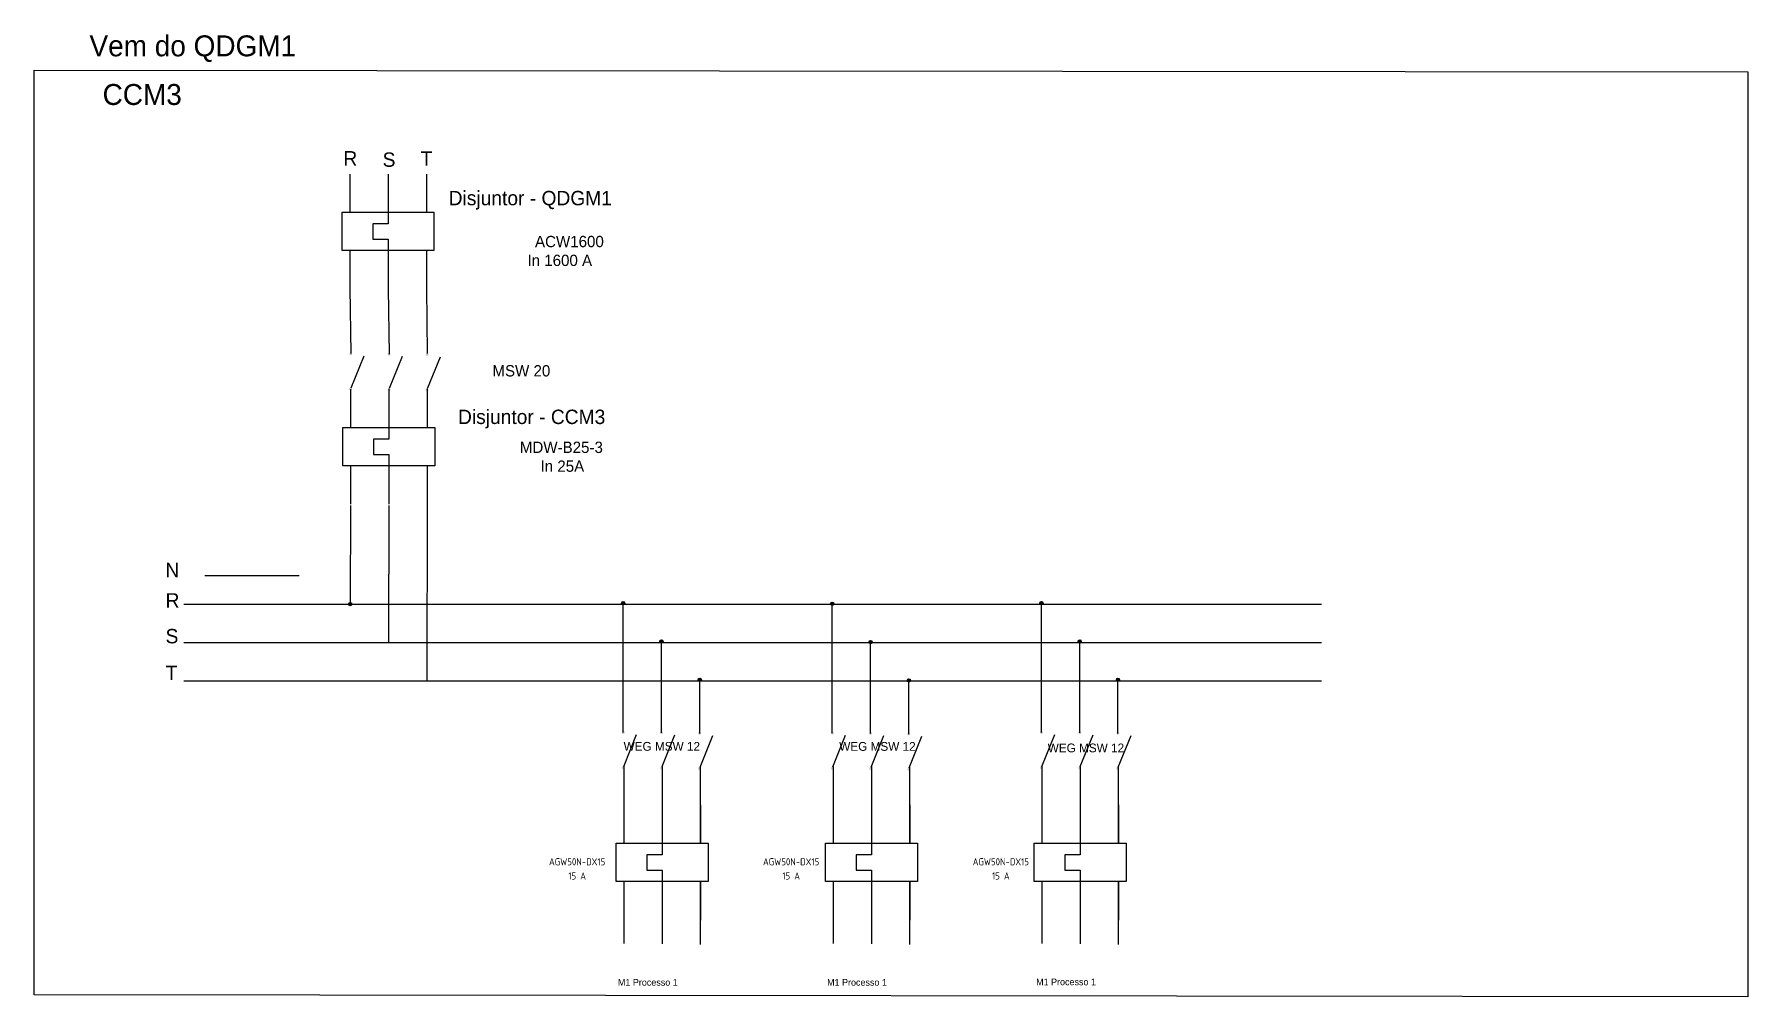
# Model space of a CAD drawing. Extents: x -533 to 641, y -96 to 322.
# Drawn here: x -373.1 to -319.1, y 76.3 to 106.6 of the extents above; entities that cross this region are included whole.
import ezdxf

# ---------------------------------------------------------------- set-up
doc = ezdxf.new("R2010")
doc.units = 0
doc.header["$MEASUREMENT"] = 0
doc.layers.add('ELET_TRIFILAR_DESENHO', color=5, linetype='Continuous', plot=False)
doc.layers.add('ELET_TRIFILAR_TEXTO', color=4, linetype='Continuous')
doc.styles.add('ARIAL', font='arial.ttf')

msp = doc.modelspace()

# ---------------------------------------------------------------- texts
at = {"layer": 'ELET_TRIFILAR_DESENHO', "ltscale": 50}
for s, p in [('R', (-363.381, 102.49)), ('S', (-362.144, 102.449)), ('T', (-360.946, 102.48)), ('N', (-368.989, 89.524)), ('R', (-368.983, 88.568)), ('S', (-368.983, 87.441)), ('T', (-368.983, 86.285))]:
    msp.add_text(s, height=0.453, dxfattribs=at).set_placement(p)
at = {"layer": 'ELET_TRIFILAR_TEXTO', "ltscale": 50}
for s, p in [('Disjuntor - QDGM1', (-360.064, 101.238)), ('Disjuntor - CCM3', (-359.769, 94.348))]:
    msp.add_text(s, height=0.45251, dxfattribs=at).set_placement(p)
at = {"layer": 'ELET_TRIFILAR_TEXTO', "attachment_point": 1}
for s, insert, char_height in [('Vem do QDGM1', (-371.38, 106.588), 0.65883), ('\\pi-1.1266;{\\H0.48889x;ACW1600\\P\\pi-1.36378;In 1600 A\\C7; \\H2.04545x; }', (-356.217, 100.274), 0.7277), ('\\pi-1.60095;{\\H0.48889x;MDW-B25-3 \\P\\pi-0.94871;In 25A\\H2.04545x;\\C7; }', (-356.22, 93.793), 0.7277), ('\\pi-1.26758;M1 Processo 1', (-353.463, 76.869), 0.21126), ('\\pi-1.26758;M1 Processo 1', (-346.873, 76.869), 0.21126), ('\\pi-1.26758;M1 Processo 1', (-340.287, 76.884), 0.21126)]:
    msp.add_mtext(s, dxfattribs=dict(at, insert=insert, char_height=char_height))
for s, insert, char_height, width in [('CCM3', (-370.967, 105.056), 0.6588, 0.3708), ('WEG MSW 12', (-354.552, 84.335), 0.2769, 3.22382), ('WEG MSW 12', (-347.758, 84.333), 0.2769, 3.22382), ('WEG MSW 12', (-341.19, 84.285), 0.2769, 3.22382)]:
    msp.add_mtext(s, dxfattribs=dict(at, insert=insert, char_height=char_height, width=width))
at = {"layer": 'ELET_TRIFILAR_TEXTO', "color": 242, "true_color": 0xcd2027, "insert": (-357.774, 95.842), "char_height": 0.35577, "width": 9.71145, "attachment_point": 8, "line_spacing_factor": 0.6, "style": 'ARIAL'}
msp.add_mtext('{\\Ftxt|c0;\\C256;MSW 20}', dxfattribs=at)
at = {"layer": 'ELET_TRIFILAR_TEXTO', "char_height": 0.224, "width": 4.06752, "attachment_point": 8, "line_spacing_factor": 0.6, "style": 'ARIAL'}
for insert in [(-356.016, 80.002), (-349.274, 80.002), (-342.667, 80.002)]:
    msp.add_mtext('{\\Fisocp2|c0;AGW50N-DX15\\P\\P15 A}', dxfattribs=dict(at, insert=insert))

# ---------------------------------------------------------------- blocks, each defined once
blk = doc.blocks.new('热件触点')
at = {"ltscale": 50}
for p, q in [((-10, 30), (-10, 20)), ((0, 30), (0, 20)), ((10, 30), (10, 20)), ((0, 20), (0, 17)), ((-4, 17), (-4, 13)), ((0, 17), (-4, 17)), ((-10, 10), (-10, 0)), ((-4, 13), (0, 13)), ((0, 13), (0, 10)), ((0, 10), (0, 0)), ((10, 10), (10, 0))]:
    blk.add_line(p, q, dxfattribs=at)
blk.add_lwpolyline([(-12, 20), (12, 20), (12, 10), (-12, 10)], close=True)

# ---------------------------------------------------------------- hatches: boundary and pattern name
at = {"layer": 'ELET_TRIFILAR_DESENHO', "linetype": 'Continuous', "transparency": 33554687}
h = msp.add_hatch(color=256, dxfattribs=at)
h.dxf.hatch_style = 1
h.paths.add_polyline_path([(-363.151, 95.398, 1), (-363.151, 95.495, 1)])
h.paths.add_polyline_path([(-363.149, 96.509, 1), (-363.149, 96.606, 1)])
h = msp.add_hatch(color=256, dxfattribs=at)
h.dxf.hatch_style = 1
h.paths.add_polyline_path([(-361.943, 95.389, 1), (-361.943, 95.486, 1)])
h.paths.add_polyline_path([(-361.941, 96.5, 1), (-361.941, 96.597, 1)])
h = msp.add_hatch(color=256, dxfattribs=at)
h.dxf.hatch_style = 1
h.paths.add_polyline_path([(-360.745, 95.373, 1), (-360.745, 95.47, 1)])
h.paths.add_polyline_path([(-360.743, 96.484, 1), (-360.743, 96.582, 1)])
at = {"layer": 'ELET_TRIFILAR_DESENHO', "ltscale": 50}
for points in [[(-363.113, 88.677, 1), (-363.216, 88.677, 1)], [(-354.514, 88.709, 1), (-354.618, 88.709, 1)], [(-347.926, 88.689, 1), (-348.029, 88.689, 1)], [(-341.338, 88.709, 1), (-341.441, 88.709, 1)], [(-353.308, 87.502, 1), (-353.411, 87.502, 1)], [(-346.719, 87.482, 1), (-346.823, 87.482, 1)], [(-340.131, 87.502, 1), (-340.234, 87.502, 1)], [(-352.101, 86.295, 1), (-352.204, 86.295, 1)], [(-345.513, 86.275, 1), (-345.616, 86.275, 1)], [(-338.924, 86.295, 1), (-339.028, 86.295, 1)]]:
    msp.add_hatch(color=256, dxfattribs=at).paths.add_polyline_path(points)
at = {"layer": 'ELET_TRIFILAR_DESENHO', "linetype": 'Continuous', "transparency": 33554687}
h = msp.add_hatch(color=256, dxfattribs=at)
h.dxf.hatch_style = 1
h.paths.add_polyline_path([(-354.565, 83.473, 1), (-354.565, 83.57, 1)])
h.paths.add_polyline_path([(-354.563, 84.584, 1), (-354.563, 84.681, 1)])
h = msp.add_hatch(color=256, dxfattribs=at)
h.dxf.hatch_style = 1
h.paths.add_polyline_path([(-353.357, 83.464, 1), (-353.357, 83.561, 1)])
h.paths.add_polyline_path([(-353.355, 84.575, 1), (-353.355, 84.672, 1)])
h = msp.add_hatch(color=256, dxfattribs=at)
h.dxf.hatch_style = 1
h.paths.add_polyline_path([(-352.16, 83.448, 1), (-352.16, 83.545, 1)])
h.paths.add_polyline_path([(-352.157, 84.559, 1), (-352.157, 84.656, 1)])
h = msp.add_hatch(color=256, dxfattribs=at)
h.dxf.hatch_style = 1
h.paths.add_polyline_path([(-347.977, 83.453, 1), (-347.977, 83.55, 1)])
h.paths.add_polyline_path([(-347.975, 84.564, 1), (-347.975, 84.662, 1)])
h = msp.add_hatch(color=256, dxfattribs=at)
h.dxf.hatch_style = 1
h.paths.add_polyline_path([(-346.769, 83.444, 1), (-346.769, 83.541, 1)])
h.paths.add_polyline_path([(-346.767, 84.555, 1), (-346.767, 84.652, 1)])
h = msp.add_hatch(color=256, dxfattribs=at)
h.dxf.hatch_style = 1
h.paths.add_polyline_path([(-345.571, 83.428, 1), (-345.571, 83.525, 1)])
h.paths.add_polyline_path([(-345.569, 84.539, 1), (-345.569, 84.637, 1)])
h = msp.add_hatch(color=256, dxfattribs=at)
h.dxf.hatch_style = 1
h.paths.add_polyline_path([(-341.389, 83.473, 1), (-341.389, 83.57, 1)])
h.paths.add_polyline_path([(-341.386, 84.584, 1), (-341.386, 84.681, 1)])
h = msp.add_hatch(color=256, dxfattribs=at)
h.dxf.hatch_style = 1
h.paths.add_polyline_path([(-340.181, 83.464, 1), (-340.181, 83.561, 1)])
h.paths.add_polyline_path([(-340.178, 84.575, 1), (-340.178, 84.672, 1)])
h = msp.add_hatch(color=256, dxfattribs=at)
h.dxf.hatch_style = 1
h.paths.add_polyline_path([(-338.983, 83.448, 1), (-338.983, 83.545, 1)])
h.paths.add_polyline_path([(-338.98, 84.559, 1), (-338.98, 84.656, 1)])

# ---------------------------------------------------------------- linework, layer by layer
at = {"layer": 'ELET_TRIFILAR_DESENHO', "linetype": 'Continuous'}
for p, q in [((-363.181, 98.629), (-363.149, 96.572)), ((-361.974, 98.609), (-361.942, 96.552)), ((-360.767, 98.629), (-360.736, 96.572)), ((-363.133, 95.492), (-362.731, 96.492)), ((-361.925, 95.482), (-361.523, 96.482)), ((-360.727, 95.467), (-360.326, 96.467)), ((-354.547, 83.567), (-354.146, 84.567)), ((-353.339, 83.557), (-352.938, 84.557)), ((-352.141, 83.542), (-351.74, 84.542)), ((-347.959, 83.547), (-347.558, 84.547)), ((-346.751, 83.538), (-346.349, 84.537)), ((-345.553, 83.522), (-345.152, 84.522)), ((-341.371, 83.567), (-340.969, 84.567)), ((-340.163, 83.557), (-339.761, 84.557)), ((-338.965, 83.542), (-338.563, 84.542))]:
    msp.add_line(p, q, dxfattribs=at)
at = {"layer": 'ELET_TRIFILAR_DESENHO'}
for p, q in [((-363.154, 91.78), (-363.164, 88.677)), ((-361.945, 91.779), (-361.958, 87.47)), ((-360.738, 91.829), (-360.751, 86.264)), ((-354.566, 84.635), (-354.566, 88.709)), ((-347.978, 84.615), (-347.978, 88.689)), ((-341.389, 84.635), (-341.389, 88.709)), ((-353.359, 84.622), (-353.359, 87.502)), ((-346.771, 84.602), (-346.771, 87.482)), ((-340.183, 84.622), (-340.183, 87.502)), ((-353.359, 84.622), (-353.359, 86.295)), ((-352.153, 84.604), (-352.153, 86.295)), ((-346.771, 84.602), (-346.771, 86.275)), ((-345.564, 84.584), (-345.564, 86.275)), ((-340.183, 84.622), (-340.183, 86.295)), ((-338.976, 84.604), (-338.976, 86.295)), ((-354.547, 83.567), (-354.547, 81.143)), ((-353.339, 83.557), (-353.339, 81.143)), ((-352.141, 83.542), (-352.141, 81.143)), ((-347.951, 83.567), (-347.951, 81.143)), ((-346.743, 83.557), (-346.743, 81.143)), ((-345.545, 83.542), (-345.545, 81.143)), ((-341.371, 83.567), (-341.371, 81.143)), ((-340.163, 83.557), (-340.163, 81.143)), ((-338.965, 83.542), (-338.965, 81.143)), ((-354.547, 79.935), (-354.547, 77.986)), ((-353.339, 79.935), (-353.339, 77.977)), ((-352.141, 79.935), (-352.141, 77.961)), ((-347.951, 79.935), (-347.951, 77.986)), ((-346.743, 79.935), (-346.743, 77.977)), ((-345.545, 79.935), (-345.545, 77.961)), ((-341.371, 79.935), (-341.371, 77.986)), ((-340.163, 79.935), (-340.163, 77.977)), ((-338.965, 79.935), (-338.965, 77.961))]:
    msp.add_line(p, q, dxfattribs=at)
at = {"layer": 'ELET_TRIFILAR_DESENHO', "ltscale": 50}
for p, q in [((-367.748, 89.573), (-364.776, 89.573)), ((-368.403, 88.677), (-332.562, 88.677)), ((-368.403, 87.47), (-332.562, 87.47)), ((-368.403, 86.264), (-332.562, 86.264))]:
    msp.add_line(p, q, dxfattribs=at)
at = {"layer": 'ELET_TRIFILAR_DESENHO'}
msp.add_lwpolyline([(-373.12, 105.492), (-319.135, 105.436), (-319.135, 76.311), (-373.12, 76.368)], close=True, dxfattribs=at)
at = {"layer": 'ELET_TRIFILAR_DESENHO', "ltscale": 50}
for centre in [(-363.164, 88.677), (-354.566, 88.709), (-347.978, 88.689), (-341.389, 88.709), (-353.359, 87.502), (-346.771, 87.482), (-340.183, 87.502), (-352.153, 86.295), (-345.564, 86.275), (-338.976, 86.295)]:
    msp.add_circle(centre, 0.0517, dxfattribs=at)

# ---------------------------------------------------------------- block references
for p, xscale, yscale, zscale in [((-361.974, 98.602), 0.120669512136104, 0.120669512136104, 0.120669512136104), ((-361.945, 91.821), 0.120669512136104, 0.120669512136104, 0.120669512136104), ((-361.945, 91.821), 0.120669512136104, 0.120669512136104, 0.120669512136104), ((-361.945, 91.821), 0.120669512136104, 0.120669512136104, 0.120669512136104), ((-353.339, 78.727), 0.1208090291641441, 0.1208090291641441, 0.1208090291641441), ((-346.743, 78.727), 0.1208090291641441, 0.1208090291641441, 0.1208090291641441), ((-340.163, 78.727), 0.1208090291641441, 0.1208090291641441, 0.1208090291641441)]:
    msp.add_blockref('热件触点', p, dxfattribs=dict(at, xscale=xscale, yscale=yscale, zscale=zscale))

msp.set_redraw_order([(e.dxf.handle, doc.entitydb.next_handle()) for e in msp.query("TEXT MTEXT ATTDEF DIMENSION ARC_DIMENSION")])  # texts and dimensions are drawn at this point

doc.saveas('drawing.dxf')
